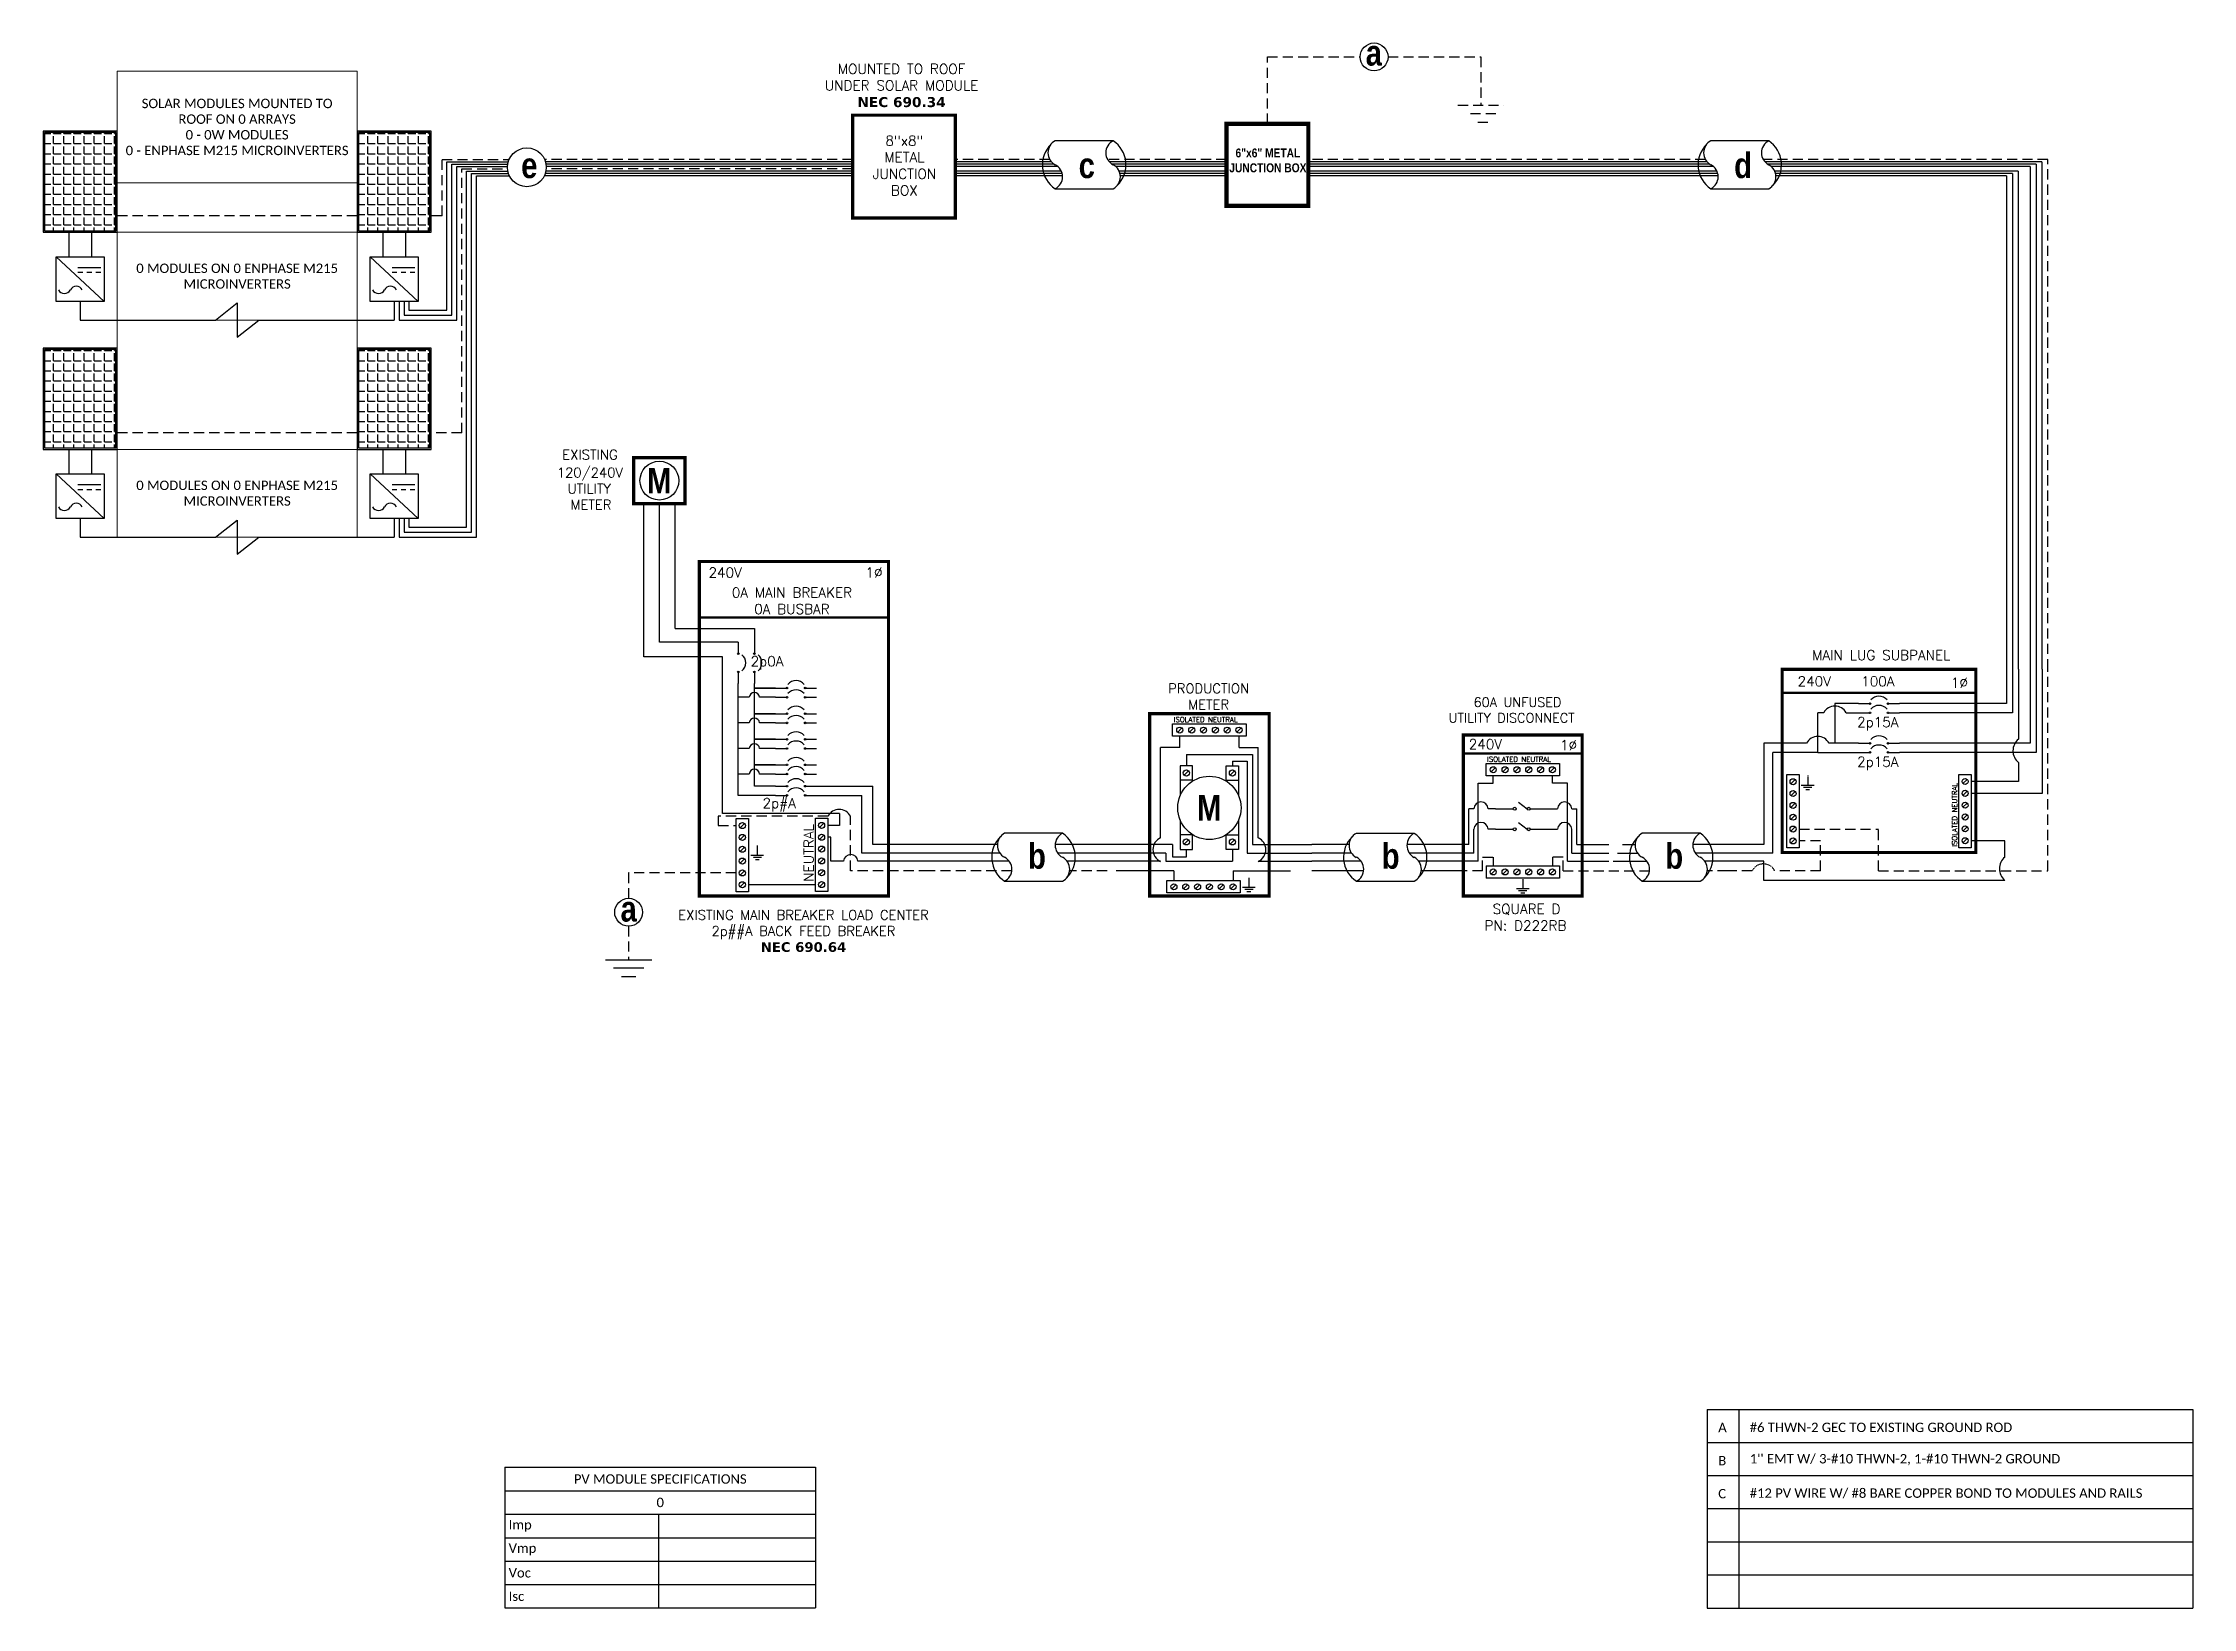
# Model space of a CAD drawing. Header units: feet. Extents: x 22430 to 23220, y 15295 to 15870.
import ezdxf

# ---------------------------------------------------------------- set-up
doc = ezdxf.new("R2010")
doc.units = ezdxf.units.FT
doc.header["$MEASUREMENT"] = 0
doc.linetypes.add('HIDDEN', pattern=[0.375, 0.25, -0.125])
for name, color, linetype in [('ONE LINE BLOCKS', 7, 'Continuous'), ('TABLES', 7, 'Continuous'), ('TEXT', 7, 'Continuous'), ('Z - TITLEBLOCK TXT', 7, 'Continuous')]:
    doc.layers.add(name, color=color, linetype=linetype)
doc.styles.add('ONE LINE TXT', font='techb___.ttf')
doc.styles.get("Standard").update_dxf_attribs({"font": 'simplex.shx'})

msp = doc.modelspace()

# ---------------------------------------------------------------- texts
at = {"layer": 'ONE LINE BLOCKS', "color": 1, "linetype": 'Continuous', "insert": (22880.45, 15831.2), "char_height": 3.2756, "width": 28.3929, "attachment_point": 2, "style": 'ONE LINE TXT'}
msp.add_mtext('6"x6" METAL JUNCTION BOX  ', dxfattribs=at)
at = {"layer": 'TEXT', "color": 1, "char_height": 3.6576, "attachment_point": 5}
for s, width, insert in [(' \\PMOUNTED TO ROOF \\PUNDER SOLAR MODULE\\P{\\fVerdana|b1|i0|c0|p34;NEC 690.34}', 72.4158, (22745.85, 15857.36)), ('8"x8" METAL JUNCTION BOX ', 0.4767, (22746.88, 15824.92))]:
    msp.add_mtext_dynamic_manual_height_columns(s, width=width, gutter_width=7.17, heights=[0], dxfattribs=dict(at, insert=insert))
at = {"layer": 'Z - TITLEBLOCK TXT', "color": 1, "linetype": 'Continuous', "char_height": 9.3833, "attachment_point": 1, "style": 'ONE LINE TXT'}
for s, insert in [('{\\W1;\\C256;a}', (22916.39, 15871.04)), ('{\\W1;\\C256;e}', (22606.06, 15829.69)), ('{\\W1;\\C256;c}', (22810.92, 15829.69)), ('{\\W1;\\C256;d}', (23051.79, 15829.69)), ('{\\W1;\\C256;b}', (22792.31, 15575.91)), ('{\\W1;\\C256;b}', (22922.27, 15575.91)), ('{\\W1;\\C256;b}', (23026.48, 15575.91))]:
    msp.add_mtext_dynamic_manual_height_columns(s, width=0.1385, gutter_width=2.13, heights=[0], dxfattribs=dict(at, insert=insert))

# ---------------------------------------------------------------- blocks, each defined once
blk = doc.blocks.new('*T10')
at = {"layer": 'Defpoints', "color": 8, "linetype": 'ByBlock', "lineweight": 0, "transparency": 16777216}
for p, q in [((0, 0), (88.16, 0)), ((0, 0), (0, -171.21)), ((88.16, 0), (88.16, -171.21)), ((0, -41.08), (88.16, -41.08)), ((0, -59.24), (88.16, -59.24)), ((0, -91.46), (88.16, -91.46)), ((0, -138.99), (88.16, -138.99)), ((0, -171.21), (88.16, -171.21))]:
    blk.add_line(p, q, dxfattribs=at)
at = {"color": 0, "linetype": 'Continuous', "transparency": 16777216, "char_height": 3.4544, "width": 83.574, "attachment_point": 5}
for s, insert in [('{\\fCalibri|b0|i0|c0;SOLAR MODULES MOUNTED TO ROOF ON 0 ARRAYS^J0 - 0W MODULES^J0 - ENPHASE M215 MICROINVERTERS', (44.08, -20.54)), ('{\\fCalibri|b0|i0|c0;', (44.08, -50.16)), ('{\\fCalibri|b0|i0|c0;0 MODULES ON 0 ENPHASE M215 MICROINVERTERS', (44.08, -75.35)), ('{\\fCalibri|b0|i0|c0;', (44.08, -115.23)), ('{\\fCalibri|b0|i0|c0;0 MODULES ON 0 ENPHASE M215 MICROINVERTERS', (44.08, -155.1))]:
    blk.add_mtext(s, dxfattribs=dict(at, insert=insert))
blk = doc.blocks.new('M_METER PAN')
at = {"color": 253, "linetype": 'Continuous'}
for p, q in [((4.73, 8.02), (4.73, 8.75)), ((8.59, 8.02), (8.59, 8.75)), ((4.73, 8.02), (3.48, 8.02)), ((3.48, 2.14), (3.48, 8.02)), ((8.59, 8.02), (9.84, 8.02)), ((9.84, 2.14), (9.84, 8.02)), ((3.48, 0.61), (0, 0.61)), ((9.84, 0.61), (13.32, 0.61))]:
    blk.add_line(p, q, dxfattribs=at)
at = {"color": 7, "linetype": 'Continuous'}
for p, q in [((5.16, 7.56), (5.16, 6.82)), ((5.16, 7.56), (9.47, 7.56)), ((9.47, 7.56), (9.47, 1.71)), ((4.25, 1.71), (0, 1.71)), ((4.25, 1.71), (4.25, 0.9)), ((9.47, 1.71), (13.32, 1.71)), ((4.25, 0.9), (5.16, 0.9)), ((5.16, 0.9), (5.16, 1.37))]:
    blk.add_line(p, q, dxfattribs=at)
at = {"color": 10, "linetype": 'Continuous'}
for p, q in [((8.16, 7.14), (8.16, 6.82)), ((8.16, 7.14), (9.12, 7.14)), ((9.12, 7.14), (9.12, 1.15)), ((3.83, 1.15), (0, 1.15)), ((3.83, 1.15), (3.83, 0.61)), ((3.83, 0.61), (8.16, 0.61)), ((8.16, 1.37), (8.16, 0.61)), ((9.12, 1.15), (13.32, 1.15))]:
    blk.add_line(p, q, dxfattribs=at)
at = {"color": 1, "linetype": 'Continuous'}
for p, q in [((5.57, 5.9), (4.76, 5.9)), ((7.76, 5.9), (8.56, 5.9)), ((5.57, 2.33), (4.76, 2.33)), ((7.76, 2.33), (8.56, 2.33))]:
    blk.add_line(p, q, dxfattribs=at)
at = {"color": 253, "linetype": 'Continuous'}
for centre, start, end in [((3.82, 1.37), 113.9997, 246.0003), ((9.5, 1.37), 293.9997, 66.0003)]:
    blk.add_arc(centre, 0.835, start, end, dxfattribs=at)
at = {"layer": 'ONE LINE BLOCKS', "lineweight": 50, "const_width": 0.21}
blk.add_lwpolyline([(2.77, -1.65), (2.77, 10.22), (10.55, 10.22), (10.55, -1.65)], close=True, dxfattribs=at)
at = {"layer": 'TEXT', "color": 92, "linetype": 'HIDDEN', "ltscale": 15}
for p, q in [((4.35, 0), (0, 0)), ((4.35, 0), (4.35, -0.65)), ((8.2, 0), (8.2, -0.65)), ((8.2, 0), (13.32, 0))]:
    blk.add_line(p, q, dxfattribs=at)
at = {"layer": 'TEXT', "color": 92, "linetype": 'Continuous', "flags": 128}
for points in [[(8.81, -1.08), (9.64, -1.08)], [(9.5, -1.23), (8.96, -1.23)], [(9.35, -1.38), (9.1, -1.38)], [(9.23, -0.46), (9.23, -1.08)]]:
    blk.add_lwpolyline(points, dxfattribs=at)
at = {"layer": 'TEXT', "linetype": 'Continuous'}
blk.add_circle((6.66, 4.09), 2.06, dxfattribs=at)
at = {"layer": 'Z - TITLEBLOCK TXT', "color": 1, "linetype": 'Continuous'}
for p, q in [((4.27, 8.75), (4.27, 9.55)), ((4.27, 9.55), (9.05, 9.55)), ((9.05, 8.75), (4.27, 8.75)), ((9.05, 9.55), (9.05, 8.75)), ((4.76, 6.82), (4.76, 4.89)), ((5.57, 6.82), (4.76, 6.82)), ((5.57, 5.84), (5.57, 6.82)), ((7.76, 5.84), (7.76, 6.82)), ((7.76, 6.82), (8.56, 6.82)), ((8.56, 6.82), (8.56, 4.89)), ((4.76, 3.3), (4.76, 1.37)), ((8.56, 3.3), (8.56, 1.37)), ((5.57, 1.37), (5.57, 2.35)), ((7.76, 1.37), (7.76, 2.35)), ((4.76, 1.37), (5.57, 1.37)), ((8.56, 1.37), (7.76, 1.37)), ((3.89, -1.45), (3.89, -0.65)), ((3.89, -0.65), (8.66, -0.65)), ((8.66, -0.65), (8.66, -1.45)), ((8.66, -1.45), (3.89, -1.45))]:
    blk.add_line(p, q, dxfattribs=at)
at = {"layer": 'Z - TITLEBLOCK TXT', "color": 4, "linetype": 'Continuous'}
for p, q in [((4.87, 9.29), (4.6, 9.01)), ((5.64, 9.29), (5.37, 9.01)), ((6.42, 9.29), (6.14, 9.01)), ((7.19, 9.29), (6.91, 9.01)), ((7.96, 9.29), (7.68, 9.01)), ((8.73, 9.29), (8.45, 9.01)), ((5.3, 6.5), (5.02, 6.22)), ((8.3, 6.5), (8.02, 6.22)), ((5.3, 2.01), (5.02, 1.73)), ((8.3, 2.01), (8.02, 1.73)), ((4.49, -0.91), (4.21, -1.19)), ((5.26, -0.91), (4.98, -1.19)), ((6.03, -0.91), (5.75, -1.19)), ((6.8, -0.91), (6.52, -1.19)), ((7.57, -0.91), (7.29, -1.19)), ((8.34, -0.91), (8.06, -1.19))]:
    blk.add_line(p, q, dxfattribs=at)
for centre in [(4.73, 9.15), (5.51, 9.15), (6.28, 9.15), (7.05, 9.15), (7.82, 9.15), (8.59, 9.15), (5.16, 6.36), (8.16, 6.36), (5.16, 1.87), (8.16, 1.87), (4.35, -1.05), (5.12, -1.05), (5.89, -1.05), (6.66, -1.05), (7.43, -1.05), (8.2, -1.05)]:
    blk.add_circle(centre, 0.197, dxfattribs=at)
at = {"layer": 'TABLES', "color": 4, "linetype": 'Continuous'}
blk.add_text('ISOLATED NEUTRAL', height=0.3321, dxfattribs=at).set_placement((4.34, 9.67))
at = {"layer": 'TEXT', "color": 1, "insert": (6.61, 11.34), "char_height": 0.6278, "attachment_point": 5}
blk.add_mtext_dynamic_manual_height_columns('PRODUCTION METER', width=1.3203, gutter_width=7.17, heights=[0], dxfattribs=at)
at = {"layer": 'Z - TITLEBLOCK TXT', "color": 253, "linetype": 'Continuous', "style": 'ONE LINE TXT'}
blk.add_text('M', height=1.66, dxfattribs=at).set_placement((5.85, 3.26))
blk = doc.blocks.new('*U11')
at = {"color": 0}
blk.add_blockref('M_METER PAN', (0, 0), dxfattribs=at)
blk = doc.blocks.new('*U7')
at = {"color": 7, "linetype": 'Continuous'}
for p, q in [((2.44, 1.71), (0, 1.71)), ((6.67, 2.43), (2.91, 2.43)), ((9.57, 1.71), (6.2, 1.71)), ((2.91, -0.69), (6.67, -0.69))]:
    blk.add_line(p, q, dxfattribs=at)
at = {"color": 10, "linetype": 'Continuous'}
for p, q in [((2.59, 1.15), (0, 1.15)), ((9.57, 1.15), (6.35, 1.15))]:
    blk.add_line(p, q, dxfattribs=at)
at = {"color": 253, "linetype": 'Continuous'}
for p, q in [((3.21, 0.61), (0, 0.61)), ((9.57, 0.61), (6.97, 0.61))]:
    blk.add_line(p, q, dxfattribs=at)
at = {"color": 7, "linetype": 'Continuous'}
for centre, start, end in [((3.94, 0.87), 133.9732, 236.4265), ((5.63, 0.87), 313.9732, 56.4265)]:
    blk.add_arc(centre, 1.87, start, end, dxfattribs=at)
at = {"layer": 'TEXT', "color": 92, "linetype": 'HIDDEN', "ltscale": 15}
for p, q in [((3.37, 0), (0, 0)), ((9.57, 0), (7.14, 0))]:
    blk.add_line(p, q, dxfattribs=at)
at = {"layer": 'Z - TITLEBLOCK TXT', "linetype": 'Continuous'}
for centre, start, end in [((3.31, 1.65), 117.6639, 242.3361), ((7.08, 1.65), 117.6639, 242.3361), ((2.5, 0.09), 297.6639, 62.3361), ((6.26, 0.09), 297.6639, 62.3361)]:
    blk.add_arc(centre, 0.882, start, end, dxfattribs=at)
blk = doc.blocks.new('*T8')
at = {"layer": 'Z - TITLEBLOCK TXT', "color": 0, "lineweight": -2, "transparency": 16777216}
for p, q in [((0, 0), (114.19, 0)), ((0, 0), (0, -51.69)), ((114.19, 0), (114.19, -51.69)), ((0, -8.62), (114.19, -8.62)), ((0, -17.23), (114.19, -17.23)), ((56.41, -17.23), (56.41, -51.69)), ((0, -25.85), (114.19, -25.85)), ((0, -34.46), (114.19, -34.46)), ((0, -43.08), (114.19, -43.08)), ((0, -51.69), (114.19, -51.69))]:
    blk.add_line(p, q, dxfattribs=at)
at = {"layer": 'Z - TITLEBLOCK TXT', "color": 0, "linetype": 'Continuous', "transparency": 16777216, "char_height": 3.4544}
for s, insert, width, attachment_point in [('{\\fCalibri|b0|i0|c0;PV MODULE SPECIFICATIONS', (57.09, -4.31), 111.433, 5), ('{\\fCalibri|b0|i0|c0;0', (57.09, -12.92), 111.433, 5), ('{\\fCalibri|b0|i0|c0;Imp', (1.38, -21.54), 53.6551, 4), ('{\\fCalibri|b0|i0|c0;', (57.78, -21.54), 55.0254, 4), ('{\\fCalibri|b0|i0|c0;Vmp', (1.38, -30.15), 53.6551, 4), ('{\\fCalibri|b0|i0|c0;', (57.78, -30.15), 55.0254, 4), ('{\\fCalibri|b0|i0|c0;Voc', (1.38, -38.77), 53.6551, 4), ('{\\fCalibri|b0|i0|c0;', (57.78, -38.77), 55.0254, 4), ('{\\fCalibri|b0|i0|c0;Isc', (1.38, -47.39), 53.6551, 4), ('{\\fCalibri|b0|i0|c0;', (57.78, -47.39), 55.0254, 4)]:
    blk.add_mtext(s, dxfattribs=dict(at, insert=insert, width=width, attachment_point=attachment_point))
blk = doc.blocks.new('*T9')
at = {"linetype": 'ByBlock', "lineweight": -2, "transparency": 16777216}
for p, q in [((0, 0), (178.52, 0)), ((0, 0), (0, -72.97)), ((11.58, 0), (11.58, -72.97)), ((178.52, 0), (178.52, -72.97)), ((0, -12.11), (178.52, -12.11)), ((0, -24.28), (178.52, -24.28)), ((0, -36.46), (178.52, -36.46)), ((0, -48.64), (178.52, -48.64)), ((0, -60.81), (178.52, -60.81)), ((0, -72.97), (178.52, -72.97))]:
    blk.add_line(p, q, dxfattribs=at)
at = {"color": 0, "linetype": 'Continuous', "transparency": 16777216, "char_height": 3.4544, "attachment_point": 7}
for s, insert, width in [('{\\fCalibri|b0|i0|c0;A', (4.06, -8.36), 3.4544), ('{\\fCalibri|b0|i0|c0;#6 THWN-2 GEC TO EXISTING GROUND ROD', (15.65, -8.36), 158.8095), ('{\\fCalibri|b0|i0|c0;B', (4.06, -20.53), 3.4544), ("{\\fCalibri|b0|i0|c0;1'' EMT W/ 3-#10 THWN-2, 1-#10 THWN-2 GROUND", (15.65, -20.53), 158.8095), ('{\\fCalibri|b0|i0|c0;C', (4.06, -32.71), 3.4544), ('{\\fCalibri|b0|i0|c0;#12 PV WIRE W/ #8 BARE COPPER BOND TO MODULES AND RAILS', (15.65, -32.71), 158.8095), ('{\\fCalibri|b0|i0|c0;', (4.06, -44.89), 3.4544), ('{\\fCalibri|b0|i0|c0;', (15.65, -44.89), 158.8095), ('{\\fCalibri|b0|i0|c0;', (4.06, -57.06), 3.4544), ('{\\fCalibri|b0|i0|c0;', (15.65, -57.06), 158.8095), ('{\\fCalibri|b0|i0|c0;', (4.06, -69.22), 3.4544), ('{\\fCalibri|b0|i0|c0;', (15.65, -69.22), 158.8095)]:
    blk.add_mtext(s, dxfattribs=dict(at, insert=insert, width=width))
blk = doc.blocks.new('*U12')
at = {"layer": 'ONE LINE BLOCKS', "linetype": 'Continuous'}
h = blk.add_hatch(color=1, dxfattribs=at)
h.dxf.hatch_style = 1
edge = h.paths.add_edge_path()
edge.add_arc((52.27, 61.39), 0.291, 0, 360)
h = blk.add_hatch(color=1, dxfattribs=at)
h.dxf.hatch_style = 1
edge = h.paths.add_edge_path()
edge.add_arc((52.27, 58.01), 0.291, 0, 360)
h = blk.add_hatch(color=1, dxfattribs=at)
h.dxf.hatch_style = 1
edge = h.paths.add_edge_path()
edge.add_arc((58.94, 61.39), 0.291, 0, 360)
h = blk.add_hatch(color=1, dxfattribs=at)
h.dxf.hatch_style = 1
edge = h.paths.add_edge_path()
edge.add_arc((58.94, 58.01), 0.291, 0, 360)
h = blk.add_hatch(color=1, dxfattribs=at)
h.dxf.hatch_style = 1
edge = h.paths.add_edge_path()
edge.add_arc((52.27, 46.83), 0.291, 0, 360)
h = blk.add_hatch(color=1, dxfattribs=at)
h.dxf.hatch_style = 1
edge = h.paths.add_edge_path()
edge.add_arc((52.27, 43.45), 0.291, 0, 360)
h = blk.add_hatch(color=1, dxfattribs=at)
h.dxf.hatch_style = 1
edge = h.paths.add_edge_path()
edge.add_arc((58.94, 46.83), 0.291, 0, 360)
h = blk.add_hatch(color=1, dxfattribs=at)
h.dxf.hatch_style = 1
edge = h.paths.add_edge_path()
edge.add_arc((58.94, 43.45), 0.291, 0, 360)
at = {"color": 7, "linetype": 'Continuous'}
for p, q in [((102.48, 74.03), (102.48, 61.39)), ((111.18, 74.03), (111.18, 46.83)), ((48.07, 61.39), (39.41, 61.39)), ((39.41, 61.39), (39.41, 46.83)), ((102.48, 61.39), (63.14, 61.39)), ((29, 46.83), (13.32, 46.83)), ((13.32, 46.83), (13.32, 9.66)), ((48.07, 46.83), (37.24, 46.83)), ((111.18, 46.83), (63.14, 46.83)), ((13.32, 9.66), (0, 9.66))]:
    blk.add_line(p, q, dxfattribs=at)
at = {"color": 10, "linetype": 'Continuous'}
for p, q in [((104.66, 74.03), (104.66, 58.01)), ((113.36, 74.03), (113.36, 43.45)), ((33.12, 43.45), (33.12, 58.01)), ((35.29, 58.01), (33.12, 58.01)), ((43.53, 58.01), (48.07, 58.01)), ((104.66, 58.01), (63.14, 58.01)), ((33.12, 43.45), (16.61, 43.45)), ((16.61, 6.49), (16.61, 43.45)), ((33.12, 43.45), (48.07, 43.45)), ((113.36, 43.45), (63.14, 43.45)), ((16.61, 6.49), (0, 6.49))]:
    blk.add_line(p, q, dxfattribs=at)
at = {"color": 253, "linetype": 'Continuous'}
for p, q in [((106.83, 74.03), (106.83, 48.32)), ((115.53, 74.03), (115.53, 28.42)), ((106.83, 39.76), (106.83, 32.77)), ((106.83, 32.77), (89.53, 32.77)), ((115.53, 28.42), (89.53, 28.42)), ((101.87, 11.02), (89.53, 11.02)), ((101.87, 5), (101.87, 11.02)), ((13.32, 3.45), (0, 3.45)), ((13.32, -3.56), (13.32, 3.45)), ((101.87, -3.56), (13.32, -3.56))]:
    blk.add_line(p, q, dxfattribs=at)
at = {"color": 10, "linetype": 'Continuous'}
blk.add_arc((39.41, 55.85), 4.65, 27.66392, 152.33608, dxfattribs=at)
at = {"color": 7, "linetype": 'Continuous'}
blk.add_arc((33.12, 44.67), 4.65, 27.66392, 152.33608, dxfattribs=at)
at = {"color": 253, "linetype": 'Continuous'}
for centre in [(110.41, 44.04), (105.44, 0.72)]:
    blk.add_arc(centre, 5.58, 129.92155, 230.07845, dxfattribs=at)
at = {"layer": 'ONE LINE BLOCKS', "lineweight": 50}
blk.add_line((20.02, 65.33), (91.19, 65.33), dxfattribs=at)
at = {"layer": 'ONE LINE BLOCKS', "lineweight": 50, "const_width": 1.19}
blk.add_lwpolyline([(20.02, 6.67), (20.02, 74.03), (91.19, 74.03), (91.19, 6.67)], close=True, dxfattribs=at)
at = {"layer": 'TEXT', "color": 92, "linetype": 'HIDDEN', "ltscale": 15}
for p, q in [((117.71, 0), (117.71, 74.03)), ((26.29, 15.3), (55.38, 15.3)), ((34.13, 10.94), (26.29, 10.94)), ((34.13, 0), (34.13, 10.94)), ((55.38, 0), (55.38, 15.3)), ((9.01, 0), (0, 0)), ((34.13, 0), (17.25, 0)), ((55.38, 0), (117.71, 0))]:
    blk.add_line(p, q, dxfattribs=at)
at = {"layer": 'TEXT', "color": 92, "linetype": 'HIDDEN', "flags": 128}
for points in [[(29.4, 34.92), (29.4, 31.42)], [(27.06, 31.42), (31.74, 31.42)], [(30.93, 30.55), (27.87, 30.55)], [(30.12, 29.68), (28.68, 29.68)]]:
    blk.add_lwpolyline(points, dxfattribs=at)
at = {"layer": 'TEXT', "color": 92, "linetype": 'HIDDEN', "ltscale": 0.3}
blk.add_arc((13.13, -2.16), 4.65, 27.66392, 152.33608, dxfattribs=at)
at = {"layer": 'Z - TITLEBLOCK TXT', "color": 1, "linetype": 'Continuous'}
for p, q in [((21.75, 8.35), (21.75, 35.29)), ((21.75, 35.29), (26.29, 35.29)), ((26.29, 35.29), (26.29, 8.35)), ((84.99, 8.42), (84.99, 35.37)), ((84.99, 35.37), (89.53, 35.37)), ((89.53, 35.37), (89.53, 8.42)), ((26.29, 8.35), (21.75, 8.35)), ((89.53, 8.42), (84.99, 8.42))]:
    blk.add_line(p, q, dxfattribs=at)
at = {"layer": 'Z - TITLEBLOCK TXT', "color": 4, "linetype": 'Continuous'}
for p, q in [((24.81, 33.48), (23.24, 31.91)), ((88.04, 33.56), (86.47, 31.98)), ((24.81, 29.13), (23.24, 27.56)), ((24.81, 24.78), (23.24, 23.21)), ((88.04, 29.2), (86.47, 27.63)), ((88.04, 24.85), (86.47, 23.28)), ((24.81, 20.43), (23.24, 18.86)), ((24.81, 16.08), (23.24, 14.51)), ((88.04, 20.5), (86.47, 18.93)), ((88.04, 16.15), (86.47, 14.58)), ((24.81, 11.73), (23.24, 10.16)), ((88.04, 11.8), (86.47, 10.23))]:
    blk.add_line(p, q, dxfattribs=at)
at = {"layer": 'Z - TITLEBLOCK TXT', "color": 1, "linetype": 'Continuous', "flags": 128}
for points in [[(48.07, 61.39), (52.27, 61.39)], [(48.07, 61.39), (52.27, 61.39)], [(48.07, 58.01), (52.27, 58.01)], [(48.07, 58.01), (52.27, 58.01)], [(58.94, 61.39), (63.14, 61.39)], [(58.94, 58.01), (63.14, 58.01)], [(48.07, 46.83), (52.27, 46.83)], [(48.07, 46.83), (52.27, 46.83)], [(48.07, 43.45), (52.27, 43.45)], [(48.07, 43.45), (52.27, 43.45)], [(58.94, 46.83), (63.14, 46.83)], [(58.94, 43.45), (63.14, 43.45)]]:
    blk.add_lwpolyline(points, dxfattribs=at)
at = {"layer": 'Z - TITLEBLOCK TXT', "color": 1, "linetype": 'Continuous'}
for centre in [(52.27, 61.39), (52.27, 58.01), (58.94, 61.39), (58.94, 58.01), (52.27, 46.83), (52.27, 43.45), (58.94, 46.83), (58.94, 43.45)]:
    blk.add_circle(centre, 0.291, dxfattribs=at)
at = {"layer": 'Z - TITLEBLOCK TXT', "color": 4, "linetype": 'Continuous'}
for centre in [(24.02, 32.7), (87.26, 32.77), (24.02, 28.35), (24.02, 24), (87.26, 28.42), (87.26, 24.07), (24.02, 19.65), (24.02, 15.3), (87.26, 19.72), (87.26, 15.37), (24.02, 10.94), (87.26, 11.02)]:
    blk.add_circle(centre, 1.11, dxfattribs=at)
at = {"layer": 'Z - TITLEBLOCK TXT', "color": 1, "linetype": 'Continuous'}
for centre in [(55.6, 60.19), (55.6, 56.81), (55.6, 45.63), (55.6, 42.25)]:
    blk.add_arc(centre, 3.93, 40.3392, 139.6608, dxfattribs=at)
at = {"layer": 'TABLES', "color": 1, "linetype": 'Continuous'}
for p in [(47.57, 52.77), (47.57, 38.21)]:
    blk.add_text('2p15A', height=3.658, dxfattribs=at).set_placement(p)
at = {"layer": 'TABLES', "color": 4, "linetype": 'Continuous'}
blk.add_text('ISOLATED NEUTRAL', height=1.8743, rotation=90, dxfattribs=at).set_placement((84.33, 8.78))
at = {"layer": 'TEXT', "color": 1, "attachment_point": 5}
for s, width, gutter_width, insert, char_height in [('MAIN LUG SUBPANEL ', 62.3984, 7.17, (56.45, 79.21), 3.6576), ('240V', 0.1481, 0.75, (31.81, 69.58), 3.658), ('100A', 0.1481, 0.75, (55.19, 69.58), 3.658), ('1∅', 0.1481, 0.75, (85.17, 69.07), 3.658)]:
    blk.add_mtext_dynamic_manual_height_columns(s, width=width, gutter_width=gutter_width, heights=[0], dxfattribs=dict(at, insert=insert, char_height=char_height))
blk = doc.blocks.new('*U13')
at = {"layer": 'ONE LINE BLOCKS', "linetype": 'Continuous'}
h = blk.add_hatch(color=1, dxfattribs=at)
h.dxf.hatch_style = 1
edge = h.paths.add_edge_path()
edge.add_arc((-70.09, 79.71), 0.291, 0, 360)
h = blk.add_hatch(color=1, dxfattribs=at)
h.dxf.hatch_style = 1
edge = h.paths.add_edge_path()
edge.add_arc((-64.17, 79.71), 0.291, 0, 360)
h = blk.add_hatch(color=1, dxfattribs=at)
h.dxf.hatch_style = 1
edge = h.paths.add_edge_path()
edge.add_arc((-70.09, 73.04), 0.291, 0, 360)
h = blk.add_hatch(color=1, dxfattribs=at)
h.dxf.hatch_style = 1
edge = h.paths.add_edge_path()
edge.add_arc((-64.17, 73.04), 0.291, 0, 360)
h = blk.add_hatch(color=1, dxfattribs=at)
h.dxf.hatch_style = 1
edge = h.paths.add_edge_path()
edge.add_arc((-52.18, 67.09), 0.291, 0, 360)
h = blk.add_hatch(color=1, dxfattribs=at)
h.dxf.hatch_style = 1
edge = h.paths.add_edge_path()
edge.add_arc((-52.18, 63.72), 0.291, 0, 360)
h = blk.add_hatch(color=1, dxfattribs=at)
h.dxf.hatch_style = 1
edge = h.paths.add_edge_path()
edge.add_arc((-45.5, 67.09), 0.291, 0, 360)
h = blk.add_hatch(color=1, dxfattribs=at)
h.dxf.hatch_style = 1
edge = h.paths.add_edge_path()
edge.add_arc((-45.5, 63.72), 0.291, 0, 360)
h = blk.add_hatch(color=1, dxfattribs=at)
h.dxf.hatch_style = 1
edge = h.paths.add_edge_path()
edge.add_arc((-52.18, 57.69), 0.291, 0, 360)
h = blk.add_hatch(color=1, dxfattribs=at)
h.dxf.hatch_style = 1
edge = h.paths.add_edge_path()
edge.add_arc((-45.5, 57.69), 0.291, 0, 360)
h = blk.add_hatch(color=1, dxfattribs=at)
h.dxf.hatch_style = 1
edge = h.paths.add_edge_path()
edge.add_arc((-52.18, 54.31), 0.291, 0, 360)
h = blk.add_hatch(color=1, dxfattribs=at)
h.dxf.hatch_style = 1
edge = h.paths.add_edge_path()
edge.add_arc((-52.18, 48.29), 0.291, 0, 360)
h = blk.add_hatch(color=1, dxfattribs=at)
h.dxf.hatch_style = 1
edge = h.paths.add_edge_path()
edge.add_arc((-45.5, 54.31), 0.291, 0, 360)
h = blk.add_hatch(color=1, dxfattribs=at)
h.dxf.hatch_style = 1
edge = h.paths.add_edge_path()
edge.add_arc((-45.5, 48.29), 0.291, 0, 360)
h = blk.add_hatch(color=1, dxfattribs=at)
h.dxf.hatch_style = 1
edge = h.paths.add_edge_path()
edge.add_arc((-52.18, 44.91), 0.291, 0, 360)
h = blk.add_hatch(color=1, dxfattribs=at)
h.dxf.hatch_style = 1
edge = h.paths.add_edge_path()
edge.add_arc((-45.5, 44.91), 0.291, 0, 360)
h = blk.add_hatch(color=1, dxfattribs=at)
h.dxf.hatch_style = 1
edge = h.paths.add_edge_path()
edge.add_arc((-52.18, 38.89), 0.291, 0, 360)
h = blk.add_hatch(color=1, dxfattribs=at)
h.dxf.hatch_style = 1
edge = h.paths.add_edge_path()
edge.add_arc((-52.18, 35.51), 0.291, 0, 360)
h = blk.add_hatch(color=1, dxfattribs=at)
h.dxf.hatch_style = 1
edge = h.paths.add_edge_path()
edge.add_arc((-45.5, 38.89), 0.291, 0, 360)
h = blk.add_hatch(color=1, dxfattribs=at)
h.dxf.hatch_style = 1
edge = h.paths.add_edge_path()
edge.add_arc((-45.5, 35.51), 0.291, 0, 360)
h = blk.add_hatch(color=1, dxfattribs=at)
h.dxf.hatch_style = 1
edge = h.paths.add_edge_path()
edge.add_arc((-52.18, 31.06), 0.291, 0, 360)
h = blk.add_hatch(color=1, dxfattribs=at)
h.dxf.hatch_style = 1
edge = h.paths.add_edge_path()
edge.add_arc((-52.18, 27.68), 0.291, 0, 360)
h = blk.add_hatch(color=1, dxfattribs=at)
h.dxf.hatch_style = 1
edge = h.paths.add_edge_path()
edge.add_arc((-45.5, 31.06), 0.291, 0, 360)
h = blk.add_hatch(color=1, dxfattribs=at)
h.dxf.hatch_style = 1
edge = h.paths.add_edge_path()
edge.add_arc((-45.5, 27.68), 0.291, 0, 360)
at = {"color": 10, "linetype": 'Continuous'}
for p, q in [((-24.71, 6.49), (-24.71, 27.68)), ((-20.67, 27.68), (-20.67, 27.68)), ((-20.67, 27.68), (-20.67, 27.68)), ((0, 6.49), (-24.71, 6.49))]:
    blk.add_line(p, q, dxfattribs=at)
at = {"color": 7, "linetype": 'Continuous'}
for p, q in [((-20.69, 9.66), (-20.69, 31.06)), ((0, 9.66), (-20.69, 9.66))]:
    blk.add_line(p, q, dxfattribs=at)
at = {"color": 253, "linetype": 'Continuous'}
for p, q in [((-36.04, 12.29), (-37.2, 12.29)), ((-36.04, 3.45), (-36.04, 12.29)), ((-31.39, 3.45), (-36.04, 3.45)), ((0, 3.45), (-26.11, 3.45))]:
    blk.add_line(p, q, dxfattribs=at)
at = {"color": 7, "linetype": 'Continuous'}
blk.add_circle((-110.4, -15.26), 5.11, dxfattribs=at)
at = {"color": 253, "linetype": 'Continuous'}
blk.add_arc((-28.75, 3.3), 2.64, 3.28193, 176.71807, dxfattribs=at)
at = {"layer": 'ONE LINE BLOCKS', "lineweight": 50}
for p, q in [((-108.51, 134.89), (-108.51, 151.79)), ((-108.51, 151.79), (-89.65, 151.79)), ((-89.65, 151.79), (-89.65, 134.89)), ((-89.65, 134.89), (-108.51, 134.89)), ((-84.43, 92.98), (-14.91, 92.98))]:
    blk.add_line(p, q, dxfattribs=at)
at = {"layer": 'ONE LINE BLOCKS', "lineweight": 50, "const_width": 1.19}
for points in [[(-108.51, 134.89), (-108.51, 151.79), (-89.65, 151.79), (-89.65, 134.89)], [(-84.43, -9.3), (-84.43, 113.61), (-14.91, 113.61), (-14.91, -9.3)]]:
    blk.add_lwpolyline(points, close=True, dxfattribs=at)
at = {"layer": 'TEXT', "color": 92, "linetype": 'HIDDEN', "ltscale": 15}
for p, q in [((-77.46, 20.02), (-77.46, 16.57)), ((-37.13, 20.02), (-77.46, 20.02)), ((-77.46, 16.57), (-70.87, 16.57)), ((-28.89, 0), (-28.89, 20.02)), ((0, 0), (-28.89, 0)), ((-70.87, -0.83), (-110.4, -0.83)), ((-110.4, -0.83), (-110.4, -10.15)), ((-110.4, -20.38), (-110.4, -32.73))]:
    blk.add_line(p, q, dxfattribs=at)
at = {"layer": 'TEXT', "color": 92, "linetype": 'Continuous', "ltscale": 15}
blk.add_line((-41.74, -5.18), (-66.33, -5.18), dxfattribs=at)
at = {"layer": 'TEXT', "color": 92, "linetype": 'HIDDEN', "flags": 128}
for points in [[(-63.1, 9.2), (-63.11, 5.69)], [(-65.45, 5.69), (-60.77, 5.69)], [(-61.58, 4.83), (-64.64, 4.83)], [(-62.39, 3.96), (-63.82, 3.96)]]:
    blk.add_lwpolyline(points, dxfattribs=at)
at = {"layer": 'TEXT', "color": 92, "linetype": 'Continuous', "ltscale": 4, "flags": 128}
for points in [[(-118.88, -32.73), (-101.92, -32.73)], [(-104.86, -35.88), (-115.94, -35.88)], [(-107.8, -39.02), (-113, -39.02)]]:
    blk.add_lwpolyline(points, dxfattribs=at)
at = {"layer": 'TEXT', "linetype": 'Continuous'}
blk.add_circle((-99.08, 143.34), 7.15, dxfattribs=at)
at = {"layer": 'TEXT', "color": 92, "linetype": 'Continuous', "ltscale": 0.3}
blk.add_arc((-33.01, 17.86), 4.65, 27.66392, 152.33608, dxfattribs=at)
at = {"layer": 'Z - TITLEBLOCK TXT', "color": 253, "linetype": 'Continuous'}
for p, q in [((-104.8, 78.58), (-104.8, 134.89)), ((-75.86, 78.58), (-104.8, 78.58)), ((-75.86, 20.99), (-75.86, 78.58)), ((-32.91, 20.99), (-75.86, 20.99)), ((-32.91, 16.64), (-37.2, 16.64)), ((-32.91, 20.99), (-32.91, 16.64))]:
    blk.add_line(p, q, dxfattribs=at)
at = {"layer": 'Z - TITLEBLOCK TXT', "color": 10, "linetype": 'Continuous'}
for p, q in [((-99.08, 83.91), (-99.08, 134.89)), ((-70.09, 83.91), (-99.08, 83.91)), ((-70.09, 27.68), (-70.09, 68.84)), ((-66.04, 63.72), (-70.09, 63.72)), ((-56.38, 63.72), (-62.3, 63.72)), ((-66.04, 54.31), (-70.09, 54.31)), ((-56.38, 54.31), (-62.3, 54.31)), ((-66.04, 44.91), (-70.09, 44.91)), ((-56.38, 44.91), (-62.3, 44.91)), ((-66.04, 35.51), (-70.09, 35.51)), ((-56.38, 35.51), (-62.3, 35.51)), ((-56.38, 27.68), (-70.09, 27.68)), ((-41.31, 27.68), (-24.71, 27.68))]:
    blk.add_line(p, q, dxfattribs=at)
at = {"layer": 'Z - TITLEBLOCK TXT', "color": 7, "linetype": 'Continuous'}
for p, q in [((-93.24, 89.01), (-93.24, 134.89)), ((-93.24, 89.01), (-64.17, 89.01)), ((-64.17, 89.01), (-64.17, 83.91)), ((-64.17, 67.09), (-64.17, 68.84)), ((-64.17, 57.69), (-64.17, 67.09)), ((-64.17, 67.09), (-56.38, 67.09)), ((-56.38, 67.09), (-64.17, 67.09)), ((-64.17, 48.29), (-64.17, 57.69)), ((-64.17, 57.69), (-56.38, 57.69)), ((-56.38, 57.69), (-64.17, 57.69)), ((-64.17, 38.89), (-64.17, 48.29)), ((-64.17, 48.29), (-56.38, 48.29)), ((-56.38, 48.29), (-64.17, 48.29)), ((-64.17, 31.06), (-64.17, 38.89)), ((-64.17, 38.89), (-56.38, 38.89)), ((-56.38, 38.89), (-64.17, 38.89)), ((-56.38, 31.06), (-64.17, 31.06)), ((-41.31, 31.06), (-20.69, 31.06))]:
    blk.add_line(p, q, dxfattribs=at)
at = {"layer": 'Z - TITLEBLOCK TXT', "color": 1, "linetype": 'Continuous'}
for p, q in [((-70.87, -7.78), (-70.87, 19.17)), ((-70.87, 19.17), (-66.33, 19.17)), ((-66.33, 19.17), (-66.33, -7.78)), ((-41.74, -7.71), (-41.74, 19.24)), ((-41.74, 19.24), (-37.2, 19.24)), ((-37.2, 19.24), (-37.2, -7.71)), ((-66.33, -7.78), (-70.87, -7.78)), ((-37.2, -7.71), (-41.74, -7.71))]:
    blk.add_line(p, q, dxfattribs=at)
at = {"layer": 'Z - TITLEBLOCK TXT', "color": 4, "linetype": 'Continuous'}
for p, q in [((-67.81, 17.35), (-69.38, 15.78)), ((-38.69, 17.43), (-40.26, 15.85)), ((-67.81, 13), (-69.38, 11.43)), ((-67.81, 8.65), (-69.38, 7.08)), ((-38.69, 13.08), (-40.26, 11.5)), ((-38.69, 8.73), (-40.26, 7.15)), ((-67.81, 4.3), (-69.38, 2.73)), ((-38.69, 4.38), (-40.26, 2.8)), ((-38.69, 0.03), (-40.26, -1.55)), ((-67.81, -0.05), (-69.38, -1.62)), ((-67.81, -4.4), (-69.38, -5.97)), ((-38.69, -4.33), (-40.26, -5.9))]:
    blk.add_line(p, q, dxfattribs=at)
at = {"layer": 'Z - TITLEBLOCK TXT', "color": 1, "linetype": 'Continuous', "flags": 128}
for points in [[(-70.09, 83.91), (-70.09, 79.71)], [(-70.09, 83.91), (-70.09, 79.71)], [(-64.17, 83.91), (-64.17, 79.71)], [(-64.17, 83.91), (-64.17, 79.71)], [(-70.09, 73.04), (-70.09, 68.84)], [(-64.17, 73.04), (-64.17, 68.84)], [(-56.38, 67.09), (-52.18, 67.09)], [(-56.38, 67.09), (-52.18, 67.09)], [(-56.38, 63.72), (-52.18, 63.72)], [(-56.38, 63.72), (-52.18, 63.72)], [(-45.5, 67.09), (-41.31, 67.09)], [(-45.5, 63.72), (-41.31, 63.72)], [(-56.38, 57.69), (-52.18, 57.69)], [(-56.38, 57.69), (-52.18, 57.69)], [(-45.5, 57.69), (-41.31, 57.69)], [(-56.38, 54.31), (-52.18, 54.31)], [(-56.38, 54.31), (-52.18, 54.31)], [(-56.38, 48.29), (-52.18, 48.29)], [(-56.38, 48.29), (-52.18, 48.29)], [(-45.5, 54.31), (-41.31, 54.31)], [(-45.5, 48.29), (-41.31, 48.29)], [(-56.38, 44.91), (-52.18, 44.91)], [(-56.38, 44.91), (-52.18, 44.91)], [(-45.5, 44.91), (-41.31, 44.91)], [(-56.38, 38.89), (-52.18, 38.89)], [(-56.38, 38.89), (-52.18, 38.89)], [(-56.38, 35.51), (-52.18, 35.51)], [(-56.38, 35.51), (-52.18, 35.51)], [(-45.5, 38.89), (-41.31, 38.89)], [(-45.5, 35.51), (-41.31, 35.51)], [(-56.38, 31.06), (-52.18, 31.06)], [(-56.38, 31.06), (-52.18, 31.06)], [(-56.38, 27.68), (-52.18, 27.68)], [(-56.38, 27.68), (-52.18, 27.68)], [(-45.5, 31.06), (-41.31, 31.06)], [(-45.5, 27.68), (-41.31, 27.68)]]:
    blk.add_lwpolyline(points, dxfattribs=at)
at = {"layer": 'Z - TITLEBLOCK TXT', "color": 1, "linetype": 'Continuous'}
for centre in [(-70.09, 79.71), (-64.17, 79.71), (-70.09, 73.04), (-64.17, 73.04), (-52.18, 67.09), (-52.18, 63.72), (-45.5, 67.09), (-45.5, 63.72), (-52.18, 57.69), (-45.5, 57.69), (-52.18, 54.31), (-52.18, 48.29), (-45.5, 54.31), (-45.5, 48.29), (-52.18, 44.91), (-45.5, 44.91), (-52.18, 38.89), (-52.18, 35.51), (-45.5, 38.89), (-45.5, 35.51), (-52.18, 31.06), (-52.18, 27.68), (-45.5, 31.06), (-45.5, 27.68)]:
    blk.add_circle(centre, 0.291, dxfattribs=at)
at = {"layer": 'Z - TITLEBLOCK TXT', "color": 4, "linetype": 'Continuous'}
for centre in [(-68.6, 16.57), (-39.47, 16.64), (-68.6, 12.22), (-68.6, 7.87), (-39.47, 12.29), (-39.47, 7.94), (-68.6, 3.52), (-68.6, -0.83), (-39.47, 3.59), (-39.47, -0.76), (-68.6, -5.18), (-39.47, -5.11)]:
    blk.add_circle(centre, 1.11, dxfattribs=at)
at = {"layer": 'Z - TITLEBLOCK TXT', "color": 1, "linetype": 'Continuous'}
for centre, start, end in [((-71.28, 76.38), 310.3392, 49.6608), ((-65.36, 76.38), 310.3392, 49.6608), ((-48.84, 65.9), 40.3392, 139.6608), ((-48.84, 62.52), 40.3392, 139.6608), ((-48.84, 56.5), 40.3392, 139.6608), ((-48.84, 53.12), 40.3392, 139.6608), ((-48.84, 47.1), 40.3392, 139.6608), ((-48.84, 43.72), 40.3392, 139.6608), ((-48.84, 37.69), 40.3392, 139.6608), ((-48.84, 34.31), 40.3392, 139.6608), ((-48.84, 29.86), 40.3392, 139.6608), ((-48.84, 26.48), 40.3392, 139.6608)]:
    blk.add_arc(centre, 3.93, start, end, dxfattribs=at)
at = {"layer": 'Z - TITLEBLOCK TXT', "color": 10, "linetype": 'Continuous'}
for centre in [(-64.17, 63.61), (-64.17, 54.21), (-64.17, 44.8), (-64.17, 35.4)]:
    blk.add_arc(centre, 1.87, 3.2937, 176.7063, dxfattribs=at)
at = {"layer": 'TABLES', "color": 1, "linetype": 'Continuous'}
blk.add_text('NEUTRAL', height=3.658, rotation=90, dxfattribs=at).set_placement((-42.4, -4.09))
at = {"layer": 'TEXT', "color": 1}
for s, p in [('EXISTING', (-134.76, 151.1)), ('120/240V', (-136.78, 144.52)), ('UTILITY', (-132.82, 138.61)), ('METER', (-131.72, 132.71))]:
    blk.add_text(s, height=3.543, dxfattribs=at).set_placement(p)
at = {"layer": 'TEXT', "color": 1, "attachment_point": 5}
for s, width, gutter_width, heights, insert, char_height in [('240V', 0.1481, 0.75, [0], (-74.92, 109.56), 3.658), ('1∅', 0.1481, 0.75, [0], (-20.22, 109.56), 3.658), ('0A MAIN BREAKER\\P0A BUSBAR', 94.6859, 0.75, [0], (-50.38, 99.17), 3.6576), ('2p0A', 0.1481, 0.75, [0], (-59.53, 76.34), 3.658), ('2p#A', 0.1481, 0.75, [0], (-55.05, 24.24), 3.658), ('EXISTING MAIN BREAKER LOAD CENTER\\P2p##A BACK FEED BREAKER\\P{\\fVerdana|b1|i0|c0|p34;NEC 690.64}', 140.5774, 97.94, [58.72], (-46.13, -22.19), 3.5433)]:
    blk.add_mtext_dynamic_manual_height_columns(s, width=width, gutter_width=gutter_width, heights=heights, dxfattribs=dict(at, insert=insert, char_height=char_height))
at = {"layer": 'Z - TITLEBLOCK TXT', "color": 253, "linetype": 'Continuous', "style": 'ONE LINE TXT'}
blk.add_text('M', height=9.38, dxfattribs=at).set_placement((-103.64, 138.62))
at = {"layer": 'Z - TITLEBLOCK TXT', "color": 1, "linetype": 'Continuous', "insert": (-113.36, -9.32), "char_height": 9.3833, "attachment_point": 1, "style": 'ONE LINE TXT'}
blk.add_mtext_dynamic_manual_height_columns('{\\W1;\\C256;a}', width=0.1385, gutter_width=2.13, heights=[0], dxfattribs=at)
blk = doc.blocks.new('M_UTILITY DISCONNECT')
at = {"color": 253, "linetype": 'Continuous'}
for p, q in [((-47.96, 3.45), (-47.96, 32.21)), ((-47.96, 32.21), (-42.47, 32.21)), ((-42.47, 32.21), (-42.47, 34.82)), ((-20.72, 32.21), (-20.72, 34.82)), ((-15.23, 32.21), (-20.72, 32.21)), ((-15.23, 3.45), (-15.23, 32.21)), ((-47.96, 3.45), (-63.19, 3.45)), ((-15.23, 3.45), (0, 3.45))]:
    blk.add_line(p, q, dxfattribs=at)
at = {"color": 7, "linetype": 'Continuous'}
for p, q in [((-51.46, 9.66), (-51.46, 22.77)), ((-49.6, 22.77), (-51.46, 22.77)), ((-41.69, 22.77), (-44.32, 22.77)), ((-21.5, 22.77), (-18.87, 22.77)), ((-13.59, 22.77), (-11.73, 22.77)), ((-11.73, 9.66), (-11.73, 22.77)), ((-51.46, 9.66), (-63.19, 9.66)), ((-11.73, 9.66), (0, 9.66))]:
    blk.add_line(p, q, dxfattribs=at)
at = {"color": 10, "linetype": 'Continuous'}
for p, q in [((-49.6, 6.49), (-49.6, 15.24)), ((-41.69, 15.24), (-44.32, 15.24)), ((-21.5, 15.24), (-18.87, 15.24)), ((-13.59, 6.49), (-13.59, 15.24)), ((-49.6, 6.49), (-63.19, 6.49)), ((-13.59, 6.49), (0, 6.49))]:
    blk.add_line(p, q, dxfattribs=at)
at = {"color": 7, "linetype": 'Continuous'}
for centre in [(-46.96, 22.62), (-16.23, 22.62)]:
    blk.add_arc(centre, 2.64, 3.28193, 176.71807, dxfattribs=at)
at = {"color": 10, "linetype": 'Continuous'}
for centre in [(-46.96, 15.08), (-16.23, 15.08)]:
    blk.add_arc(centre, 2.64, 3.28193, 176.71807, dxfattribs=at)
at = {"layer": 'ONE LINE BLOCKS', "lineweight": 50}
blk.add_line((-53.41, 43.1), (-9.8, 43.1), dxfattribs=at)
at = {"layer": 'ONE LINE BLOCKS', "lineweight": 50, "const_width": 1.19}
blk.add_lwpolyline([(-53.41, -9.3), (-53.41, 49.88), (-9.8, 49.88), (-9.8, -9.3)], close=True, dxfattribs=at)
at = {"layer": 'TEXT', "color": 92, "linetype": 'HIDDEN', "ltscale": 15}
for p, q in [((-46.38, 0), (-63.19, 0)), ((-46.38, 0), (-46.38, 4.94)), ((-46.38, 4.94), (-42.47, 4.94)), ((-42.47, 4.94), (-42.47, 1.8)), ((-16.81, 4.94), (-20.72, 4.94)), ((-20.72, 4.94), (-20.72, 1.8)), ((-16.81, 0), (-16.81, 4.94)), ((-16.81, 0), (0, 0))]:
    blk.add_line(p, q, dxfattribs=at)
at = {"layer": 'TEXT', "color": 92, "linetype": 'Continuous', "flags": 128}
for points in [[(-33.94, -6.57), (-29.25, -6.57)], [(-30.07, -7.44), (-33.13, -7.44)], [(-31.59, -3.07), (-31.6, -6.57)], [(-30.88, -8.3), (-32.31, -8.3)]]:
    blk.add_lwpolyline(points, dxfattribs=at)
at = {"layer": 'Z - TITLEBLOCK TXT', "color": 1, "linetype": 'Continuous'}
for p, q in [((-45.07, 34.82), (-45.07, 39.36)), ((-45.07, 39.36), (-18.12, 39.36)), ((-18.12, 34.82), (-45.07, 34.82)), ((-18.12, 39.36), (-18.12, 34.82)), ((-33.23, 25.22), (-29.96, 22.78)), ((-41.69, 22.77), (-35.12, 22.77)), ((-33.23, 17.69), (-29.96, 15.24)), ((-28.88, 22.77), (-21.5, 22.77)), ((-41.69, 15.24), (-35.12, 15.24)), ((-28.88, 15.24), (-21.5, 15.23)), ((-45.07, 1.8), (-18.12, 1.8)), ((-45.07, 1.8), (-45.07, -2.74)), ((-18.12, 1.8), (-18.12, -2.74)), ((-18.12, -2.74), (-45.07, -2.74))]:
    blk.add_line(p, q, dxfattribs=at)
at = {"layer": 'Z - TITLEBLOCK TXT', "color": 4, "linetype": 'Continuous'}
for p, q in [((-41.69, 37.87), (-43.26, 36.3)), ((-37.34, 37.87), (-38.91, 36.3)), ((-32.98, 37.87), (-34.56, 36.3)), ((-28.63, 37.87), (-30.21, 36.3)), ((-24.28, 37.87), (-25.86, 36.3)), ((-19.93, 37.87), (-21.51, 36.3)), ((-41.69, 0.32), (-43.26, -1.26)), ((-37.34, 0.32), (-38.91, -1.26)), ((-32.98, 0.32), (-34.56, -1.26)), ((-28.63, 0.32), (-30.21, -1.26)), ((-24.28, 0.32), (-25.86, -1.26)), ((-19.93, 0.32), (-21.51, -1.26))]:
    blk.add_line(p, q, dxfattribs=at)
for centre in [(-42.47, 37.09), (-38.12, 37.09), (-33.77, 37.09), (-29.42, 37.09), (-25.07, 37.09), (-20.72, 37.09), (-42.47, -0.47), (-38.12, -0.47), (-33.77, -0.47), (-29.42, -0.47), (-25.07, -0.47), (-20.72, -0.47)]:
    blk.add_circle(centre, 1.11, dxfattribs=at)
at = {"layer": 'Z - TITLEBLOCK TXT', "color": 1, "linetype": 'Continuous'}
for centre in [(-34.58, 22.77), (-29.42, 22.77), (-34.58, 15.24), (-29.42, 15.24)]:
    blk.add_circle(centre, 0.541, dxfattribs=at)
at = {"layer": 'TABLES', "color": 4, "linetype": 'Continuous'}
blk.add_text('ISOLATED NEUTRAL', height=1.8743, dxfattribs=at).set_placement((-44.71, 40.01))
at = {"layer": 'TEXT', "color": 1}
for s, width, gutter_width, heights, insert, char_height, attachment_point in [('\\A1;\\pi12.968; 60A UNFUSED \\P\\pi6.1418;UTILITY DISCONNECT', 64.922, 0, [82.18], (-65.01, 63.62), 3.4544, 1), ('240V', 0.1481, 0.75, [0], (-45.35, 46.44), 3.658, 5), ('1∅', 0.1481, 0.75, [0], (-14.78, 46.14), 3.658, 5), ('\\A1;\\pi11.999,t30.287;SQUARE D\\P\\pi9.0377,t27.326;PN: D222RB', 51.6906, 0.203, [45.94], (-54.67, -12.23), 3.6576, 1)]:
    blk.add_mtext_dynamic_manual_height_columns(s, width=width, gutter_width=gutter_width, heights=heights, dxfattribs=dict(at, insert=insert, char_height=char_height, attachment_point=attachment_point))

# ---------------------------------------------------------------- hatches: boundary and pattern name
at = {"layer": 'ONE LINE BLOCKS', "linetype": 'Continuous'}
h = msp.add_hatch(dxfattribs=at)
h.set_pattern_fill('ANGLE', color=256, scale=13.54666)
h.set_pattern_definition([(0, (22493.8777, 3818.785), (0, 3.7253315), [2.709332, -1.0159995]), (90, (22493.8777, 3818.785), (-3.7253315, 2e-16), [2.709332, -1.0159995])])
h.paths.add_polyline_path([(22430.87, 15837.08), (22430.87, 15800.9), (22457.1, 15800.9), (22457.1, 15837.08)])
h = msp.add_hatch(dxfattribs=at)
h.set_pattern_fill('ANGLE', color=256, scale=13.54666)
h.set_pattern_definition([(0, (22609.2976, 3818.785), (0, 3.7253315), [2.709332, -1.0159995]), (90, (22609.2976, 3818.785), (-3.7253315, 2e-16), [2.709332, -1.0159995])])
h.paths.add_polyline_path([(22546.29, 15837.08), (22546.29, 15800.9), (22572.52, 15800.9), (22572.52, 15837.08)])
h = msp.add_hatch(dxfattribs=at)
h.set_pattern_fill('ANGLE', color=256, scale=13.54666)
h.set_pattern_definition([(0, (22493.8777, 3739.032), (0, 3.7253315), [2.709332, -1.0159995]), (90, (22493.8777, 3739.032), (-3.7253315, 2e-16), [2.709332, -1.0159995])])
h.paths.add_polyline_path([(22430.87, 15757.33), (22430.87, 15721.15), (22457.1, 15721.15), (22457.1, 15757.33)])
h = msp.add_hatch(dxfattribs=at)
h.set_pattern_fill('ANGLE', color=256, scale=13.54666)
h.set_pattern_definition([(0, (22609.2976, 3739.032), (0, 3.7253315), [2.709332, -1.0159995]), (90, (22609.2976, 3739.032), (-3.7253315, 2e-16), [2.709332, -1.0159995])])
h.paths.add_polyline_path([(22546.29, 15757.33), (22546.29, 15721.15), (22572.52, 15721.15), (22572.52, 15757.33)])

# ---------------------------------------------------------------- linework, layer by layer
at = {"color": 7, "linetype": 'Continuous'}
for p, q in [((22823.57, 15834.01), (22802.32, 15834.01)), ((23064.48, 15834.01), (23043.24, 15834.01)), ((23160.53, 15824.6), (23160.53, 15639.85)), ((23151.83, 15821.15), (23151.88, 15639.85)), ((22802.32, 15816.39), (22823.57, 15816.39)), ((23043.24, 15816.39), (23064.48, 15816.39)), ((22804.96, 15579.55), (22783.71, 15579.55)), ((23039.27, 15579.55), (23018.03, 15579.55)), ((22781.06, 15575.48), (22755.94, 15575.48)), ((22821.36, 15575.48), (22802.3, 15575.48)), ((23010.8, 15575.48), (23015.37, 15575.48)), ((23049.4, 15575.48), (23036.62, 15575.48)), ((22783.71, 15561.92), (22804.96, 15561.92)), ((23018.03, 15561.92), (23039.27, 15561.92))]:
    msp.add_line(p, q, dxfattribs=at)
at = {"color": 253, "linetype": 'Continuous'}
for p, q in [((22578.81, 15771.77), (22578.81, 15826.32)), ((22578.81, 15826.32), (22601.33, 15826.32)), ((22727.84, 15826.32), (22615.02, 15826.32)), ((22800.9, 15826.32), (22765.63, 15826.32)), ((22865.22, 15826.32), (22822.14, 15826.32)), ((23041.82, 15826.32), (22895.32, 15826.32)), ((23164.88, 15826.32), (23063.06, 15826.32)), ((23164.88, 15826.32), (23164.88, 15639.85)), ((22586.02, 15822.88), (22601.18, 15822.88)), ((22586.02, 15692.02), (22586.02, 15822.88)), ((22727.84, 15822.88), (22615.17, 15822.88)), ((22804.53, 15822.88), (22765.63, 15822.88)), ((22865.22, 15822.88), (22825.77, 15822.88)), ((23045.45, 15822.88), (22895.32, 15822.88)), ((23156.18, 15822.88), (23066.69, 15822.88)), ((23156.18, 15822.88), (23156.18, 15639.85)), ((22564.81, 15771.77), (22578.81, 15771.77)), ((22564.81, 15692.02), (22586.02, 15692.02)), ((22785.42, 15569.26), (22755.94, 15569.26)), ((22821.36, 15569.26), (22806.67, 15569.26)), ((23007.29, 15569.26), (23019.74, 15569.26)), ((23049.4, 15569.26), (23040.98, 15569.26))]:
    msp.add_line(p, q, dxfattribs=at)
at = {"color": 10, "linetype": 'Continuous'}
for p, q in [((22580.61, 15769.97), (22580.61, 15825.46)), ((22580.61, 15825.46), (22601.13, 15825.46)), ((22727.84, 15825.46), (22615.22, 15825.46)), ((22801.89, 15825.46), (22765.63, 15825.46)), ((22865.22, 15825.46), (22823.13, 15825.46)), ((23042.8, 15825.46), (22895.32, 15825.46)), ((23162.71, 15825.46), (23064.05, 15825.46)), ((23162.71, 15825.46), (23162.71, 15639.85)), ((22587.82, 15822.02), (22601.41, 15822.02)), ((22587.82, 15690.22), (22587.82, 15822.02)), ((22727.84, 15822.02), (22614.94, 15822.02)), ((22804.83, 15822.02), (22765.63, 15822.02)), ((22865.22, 15822.02), (22826.08, 15822.02)), ((23045.75, 15822.02), (22895.32, 15822.02)), ((23154.01, 15822.02), (23067, 15822.02)), ((23154.01, 15822.02), (23154.01, 15639.85)), ((22563.01, 15769.97), (22580.61, 15769.97)), ((22563.01, 15690.22), (22587.82, 15690.22)), ((22781.94, 15572.3), (22755.94, 15572.3)), ((22821.36, 15572.3), (22803.18, 15572.3)), ((23008.94, 15572.3), (23016.25, 15572.3)), ((23049.4, 15572.3), (23037.5, 15572.3))]:
    msp.add_line(p, q, dxfattribs=at)
at = {"linetype": 'Continuous'}
for p, q in [((22582.41, 15768.17), (22582.41, 15824.6)), ((22582.41, 15824.6), (22601.04, 15824.6)), ((22727.84, 15824.6), (22615.31, 15824.6)), ((22803.22, 15824.6), (22765.63, 15824.6)), ((22865.22, 15824.6), (22824.46, 15824.6)), ((23044.14, 15824.6), (22895.32, 15824.6)), ((23160.53, 15824.6), (23065.38, 15824.6)), ((22589.62, 15821.15), (22601.76, 15821.15)), ((22589.62, 15688.42), (22589.62, 15821.15)), ((22727.84, 15821.15), (22614.59, 15821.15)), ((22804.97, 15821.15), (22765.63, 15821.15)), ((22865.22, 15821.15), (22826.22, 15821.15)), ((23045.89, 15821.15), (22895.32, 15821.15)), ((23151.83, 15821.15), (23067.14, 15821.15)), ((22439.83, 15800.39), (22439.83, 15791.38)), ((22448.14, 15800.39), (22448.14, 15791.38)), ((22555.25, 15800.39), (22555.25, 15791.38)), ((22563.56, 15800.39), (22563.56, 15791.38)), ((22435.16, 15791.38), (22452.81, 15791.38)), ((22435.16, 15791.38), (22452.81, 15774.99)), ((22435.16, 15774.99), (22435.16, 15791.38)), ((22452.81, 15791.38), (22452.81, 15774.99)), ((22550.58, 15791.38), (22568.23, 15791.38)), ((22550.58, 15774.99), (22550.58, 15791.38)), ((22550.58, 15791.38), (22568.23, 15774.99)), ((22568.23, 15791.38), (22568.23, 15774.99)), ((22452.81, 15774.99), (22435.16, 15774.99)), ((22568.23, 15774.99), (22550.58, 15774.99)), ((22561.21, 15768.17), (22582.41, 15768.17)), ((22439.83, 15720.64), (22439.83, 15711.63)), ((22448.14, 15720.64), (22448.14, 15711.63)), ((22555.25, 15720.64), (22555.25, 15711.63)), ((22563.56, 15720.64), (22563.56, 15711.63)), ((22435.16, 15711.63), (22452.81, 15711.63)), ((22435.16, 15695.23), (22435.16, 15711.63)), ((22435.16, 15711.63), (22452.81, 15695.23)), ((22452.81, 15711.63), (22452.81, 15695.23)), ((22550.58, 15711.63), (22568.23, 15711.63)), ((22550.58, 15695.23), (22550.58, 15711.63)), ((22550.58, 15711.63), (22568.23, 15695.23)), ((22568.23, 15711.63), (22568.23, 15695.23)), ((22452.81, 15695.23), (22435.16, 15695.23)), ((22568.23, 15695.23), (22550.58, 15695.23)), ((22561.21, 15688.42), (22589.62, 15688.42))]:
    msp.add_line(p, q, dxfattribs=at)
at = {"linetype": 'Continuous', "flags": 128}
for points in [[(22430.36, 15837.59), (22430.36, 15800.39), (22457.61, 15800.39), (22457.61, 15837.59), (22430.36, 15837.59)], [(22545.78, 15837.59), (22545.78, 15800.39), (22573.03, 15800.39), (22573.03, 15837.59), (22545.78, 15837.59)], [(22430.36, 15757.84), (22430.36, 15720.64), (22457.61, 15720.64), (22457.61, 15757.84), (22430.36, 15757.84)], [(22545.78, 15757.84), (22545.78, 15720.64), (22573.03, 15720.64), (22573.03, 15757.84), (22545.78, 15757.84)]]:
    msp.add_lwpolyline(points, dxfattribs=at)
for points in [[(22430.87, 15837.08), (22430.87, 15800.9), (22457.1, 15800.9), (22457.1, 15837.08)], [(22546.29, 15837.08), (22546.29, 15800.9), (22572.52, 15800.9), (22572.52, 15837.08)], [(22430.87, 15757.33), (22430.87, 15721.15), (22457.1, 15721.15), (22457.1, 15757.33)], [(22546.29, 15757.33), (22546.29, 15721.15), (22572.52, 15721.15), (22572.52, 15757.33)]]:
    msp.add_lwpolyline(points, close=True, dxfattribs=at)
at = {"color": 7, "linetype": 'Continuous'}
for centre, radius in [((22919.49, 15864.85), 5.11), ((22608.17, 15824.29), 7.14)]:
    msp.add_circle(centre, radius, dxfattribs=at)
for centre, start, end in [((22808.17, 15825.2), 133.97324, 236.42648), ((22817.72, 15825.2), 313.97324, 56.42648), ((23049.09, 15825.2), 133.97324, 236.42648), ((23058.63, 15825.2), 313.97324, 56.42648), ((22799.11, 15570.74), 313.97324, 56.42648), ((23033.42, 15570.74), 313.97324, 56.42648), ((22789.56, 15570.74), 133.97324, 236.42648), ((23023.88, 15570.74), 133.97324, 236.42648)]:
    msp.add_arc(centre, 10.58, start, end, dxfattribs=at)
at = {"layer": 'ONE LINE BLOCKS', "lineweight": 50}
for points, const_width in [([(22765.63, 15805.66), (22727.84, 15805.66), (22727.84, 15843.44), (22765.63, 15843.44)], 1.19), ([(22895.32, 15810.15), (22865.22, 15810.15), (22865.22, 15840.25), (22895.32, 15840.25)], 1.53)]:
    msp.add_lwpolyline(points, close=True, dxfattribs=dict(at, const_width=const_width))
at = {"layer": 'TEXT', "color": 92, "linetype": 'HIDDEN', "ltscale": 15}
for p, q in [((22880.27, 15840.25), (22880.27, 15864.85)), ((22880.27, 15864.85), (22914.38, 15864.85)), ((22924.6, 15864.85), (22958.72, 15864.85)), ((22958.72, 15864.85), (22958.72, 15847.06)), ((22577, 15806.44), (22577, 15827.18)), ((22577, 15827.18), (22601.64, 15827.18)), ((22727.84, 15827.18), (22614.7, 15827.18)), ((22800.29, 15827.18), (22765.63, 15827.18)), ((22865.22, 15827.18), (22821.53, 15827.18)), ((23041.21, 15827.18), (22895.32, 15827.18)), ((23167.06, 15827.18), (23062.45, 15827.18)), ((23167.06, 15639.85), (23167.06, 15827.18)), ((22584.21, 15823.74), (22601.05, 15823.74)), ((22584.21, 15726.69), (22584.21, 15823.74)), ((22727.84, 15823.74), (22615.29, 15823.74)), ((22577, 15806.44), (22573.03, 15806.44)), ((22584.21, 15726.69), (22573.03, 15726.69)), ((22786.35, 15565.82), (22755.94, 15565.82)), ((22821.36, 15565.82), (22807.6, 15565.82)), ((23005.72, 15565.82), (23020.67, 15565.82)), ((23049.4, 15565.82), (23041.91, 15565.82))]:
    msp.add_line(p, q, dxfattribs=at)
at = {"layer": 'TEXT', "color": 92, "linetype": 'HIDDEN', "ltscale": 15, "flags": 128}
for points in [[(22950.24, 15847.06), (22967.2, 15847.06)], [(22964.26, 15843.91), (22953.17, 15843.91)], [(22961.32, 15840.77), (22956.11, 15840.77)], [(22545.78, 15806.44), (22457.61, 15806.44)], [(22545.78, 15726.69), (22457.61, 15726.69)]]:
    msp.add_lwpolyline(points, dxfattribs=at)
at = {"layer": 'Z - TITLEBLOCK TXT', "color": 7, "linetype": 'Continuous'}
for p, q in [((22451.59, 15787.39), (22443.19, 15787.39)), ((22444.95, 15785.57), (22443.19, 15785.57)), ((22448.27, 15785.57), (22446.51, 15785.57)), ((22451.59, 15785.57), (22449.83, 15785.57)), ((22567.01, 15787.39), (22558.61, 15787.39)), ((22560.37, 15785.57), (22558.61, 15785.57)), ((22563.69, 15785.57), (22561.93, 15785.57)), ((22567.01, 15785.57), (22565.25, 15785.57)), ((22493.74, 15768.17), (22501.7, 15774.43)), ((22501.7, 15774.43), (22501.7, 15761.9)), ((22501.7, 15761.9), (22509.65, 15768.17)), ((22451.59, 15707.63), (22443.19, 15707.63)), ((22567.01, 15707.63), (22558.61, 15707.63)), ((22444.95, 15705.82), (22443.19, 15705.82)), ((22448.27, 15705.82), (22446.51, 15705.82)), ((22451.59, 15705.82), (22449.83, 15705.82)), ((22560.37, 15705.82), (22558.61, 15705.82)), ((22563.69, 15705.82), (22561.93, 15705.82)), ((22567.01, 15705.82), (22565.25, 15705.82)), ((22493.74, 15688.42), (22501.7, 15694.68)), ((22501.7, 15694.68), (22501.7, 15682.15)), ((22501.7, 15682.15), (22509.65, 15688.42))]:
    msp.add_line(p, q, dxfattribs=at)
at = {"layer": 'Z - TITLEBLOCK TXT', "linetype": 'Continuous', "flags": 128}
for points in [[(22443.99, 15774.99), (22443.99, 15768.17)], [(22559.41, 15774.99), (22559.41, 15768.17)], [(22561.21, 15774.99), (22561.21, 15768.17)], [(22443.99, 15768.17), (22493.74, 15768.17)], [(22509.65, 15768.17), (22559.41, 15768.17)], [(22443.99, 15695.23), (22443.99, 15688.42)], [(22559.41, 15695.23), (22559.41, 15688.42)], [(22561.21, 15695.23), (22561.21, 15688.42)], [(22443.99, 15688.42), (22493.74, 15688.42)], [(22509.65, 15688.42), (22559.41, 15688.42)]]:
    msp.add_lwpolyline(points, dxfattribs=at)
at = {"layer": 'Z - TITLEBLOCK TXT', "color": 10, "linetype": 'Continuous', "flags": 128}
for points in [[(22563.01, 15774.99), (22563.01, 15769.97)], [(22563.01, 15695.23), (22563.01, 15690.22)]]:
    msp.add_lwpolyline(points, dxfattribs=at)
at = {"layer": 'Z - TITLEBLOCK TXT', "color": 253, "linetype": 'Continuous', "flags": 128}
for points in [[(22564.81, 15774.99), (22564.81, 15771.77)], [(22564.81, 15695.23), (22564.81, 15692.02)]]:
    msp.add_lwpolyline(points, dxfattribs=at)
at = {"layer": 'Z - TITLEBLOCK TXT', "linetype": 'Continuous'}
for centre, radius, start, end in [((22804.63, 15829.61), 4.98, 117.66392, 242.33608), ((22825.88, 15829.61), 4.98, 117.66392, 242.33608), ((23045.55, 15829.61), 4.98, 117.66392, 242.33608), ((23066.79, 15829.61), 4.98, 117.66392, 242.33608), ((22800.01, 15820.79), 4.98, 297.66392, 62.33608), ((22821.26, 15820.79), 4.98, 297.66392, 62.33608), ((23040.93, 15820.79), 4.98, 297.66392, 62.33608), ((23062.17, 15820.79), 4.98, 297.66392, 62.33608), ((22438.23, 15780.4), 2.48, 207.66392, 332.33608), ((22442.61, 15778.1), 2.48, 27.66392, 152.33608), ((22553.65, 15780.4), 2.48, 207.66392, 332.33608), ((22558.03, 15778.1), 2.48, 27.66392, 152.33608), ((22438.23, 15700.64), 2.48, 207.66392, 332.33608), ((22442.61, 15698.34), 2.48, 27.66392, 152.33608), ((22553.65, 15700.64), 2.48, 207.66392, 332.33608), ((22558.03, 15698.34), 2.48, 27.66392, 152.33608), ((22786.02, 15575.14), 4.98, 117.66392, 242.33608), ((22807.27, 15575.14), 4.98, 117.66392, 242.33608), ((23020.34, 15575.14), 4.98, 117.66392, 242.33608), ((23041.58, 15575.14), 4.98, 117.66392, 242.33608), ((22781.4, 15566.33), 4.98, 297.66392, 62.33608), ((22802.65, 15566.33), 4.98, 297.66392, 62.33608), ((23015.72, 15566.33), 4.98, 297.66392, 62.33608), ((23036.96, 15566.33), 4.98, 297.66392, 62.33608)]:
    msp.add_arc(centre, radius, start, end, dxfattribs=at)

# ---------------------------------------------------------------- block references
for name, p in [('*T10', (22457.61, 15859.63)), ('*U12', (23049.4, 15565.82)), ('*T9', (23041.87, 15367.85)), ('*T8', (22600.08, 15346.58))]:
    msp.add_blockref(name, p)
at = {"color": 7}
for name, p in [('*U13', (22755.94, 15565.82)), ('M_UTILITY DISCONNECT', (23005.72, 15565.82))]:
    msp.add_blockref(name, p, dxfattribs=at)
at = {"color": 155, "true_color": 0x647190, "xscale": 5.644441731736358, "yscale": 5.644441731736358, "zscale": 5.644441731736358}
for name, p in [('*U11', (22821.36, 15565.82)), ('*U7', (22896.56, 15565.82))]:
    msp.add_blockref(name, p, dxfattribs=at)

msp.set_redraw_order([(e.dxf.handle, doc.entitydb.next_handle()) for e in msp.query("TEXT MTEXT ATTDEF DIMENSION ARC_DIMENSION")])  # texts and dimensions are drawn at this point

doc.saveas('drawing.dxf')
